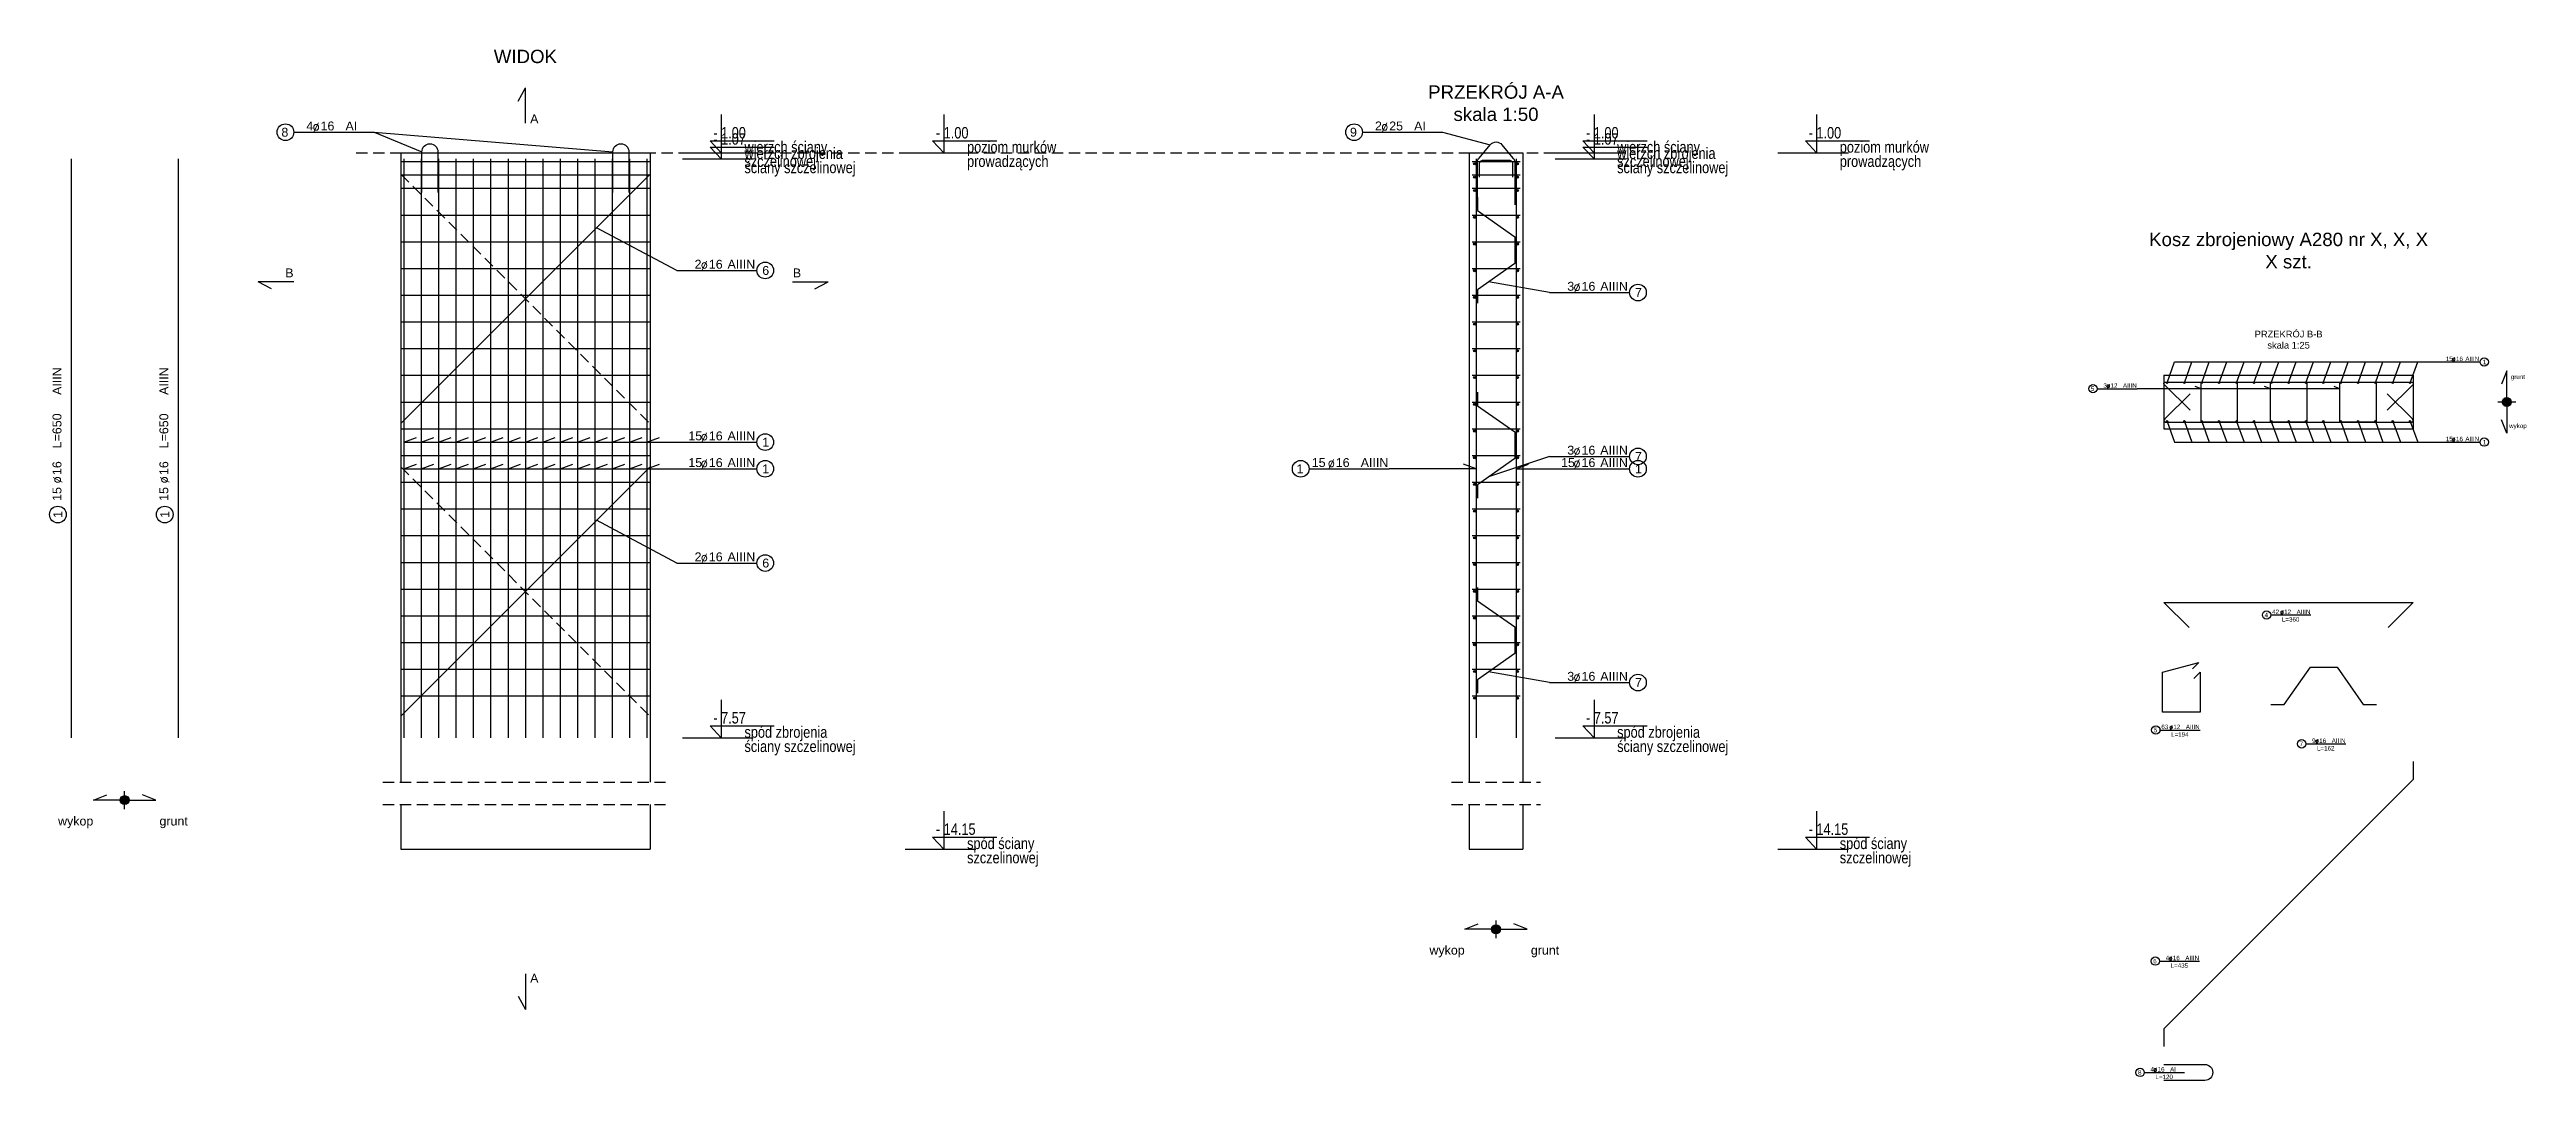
# Model space of a CAD drawing. Extents: x -5033 to 9347, y -16423 to -2430.
# Drawn here: x -1394 to 1387, y -10653 to -9495 of the extents above; entities that cross this region are included whole.
import ezdxf
from ezdxf.enums import TextEntityAlignment as Align

# ---------------------------------------------------------------- set-up
doc = ezdxf.new("R2010")
doc.units = 0
doc.header["$MEASUREMENT"] = 0
doc.linetypes.add('DASHED', pattern=[19.05, 12.7, -6.35])
for name, color, linetype in [('__SOL-KOTY_WYSOKOSCIOWE', 4, 'CONTINUOUS'), ('__SOL-OPISY', 4, 'CONTINUOUS'), ('__SOL-PRZERYWANA', 253, 'DASHED'), ('__SOL-WIDOK', 4, 'CONTINUOUS'), ('__SOL-ZBROJENIE', 3, 'CONTINUOUS')]:
    doc.layers.add(name, color=color, linetype=linetype)
doc.styles.add('ARIAL', font='arial.ttf', dxfattribs={"height": 2.5})
doc.styles.add('SIMPLEX', font='SIMPLEX.SHX', dxfattribs={"width": 0.8})
doc.styles.get("Standard").update_dxf_attribs({"font": 'arial.ttf'})

msp = doc.modelspace()

# ---------------------------------------------------------------- texts
at = {"layer": '__SOL-OPISY', "width": 2500, "attachment_point": 5}
for s, insert, char_height in [('\\P\\PWIDOK\\P', (-860, -9478), 15), ('\\P\\P\\PPRZEKRÓJ A-A\\Pskala 1:50\\P', (230, -9518), 15), ('A\\P', (-850, -9573), 10), ('Kosz zbrojeniowy A280 nr X, X, X\\PX szt.\\P', (1120, -9721), 15), ('B\\P', (-1125, -9746), 10), ('B\\P', (-555, -9746), 10), ('PRZEKRÓJ B-B\\Pskala 1:25\\P', (1120, -9821), 7.5), ('grunt\\P', (1377.5, -9863.5), 5), ('wykop\\P', (1377.5, -9918.5), 5), ('wykop\\P', (-1365, -10363), 10), ('grunt\\P', (-1255, -10363), 10), ('wykop\\P', (175, -10508), 10), ('grunt\\P', (285, -10508), 10), ('A\\P', (-850, -10538), 10)]:
    msp.add_mtext(s, dxfattribs=dict(at, insert=insert, char_height=char_height))

# ---------------------------------------------------------------- blocks, each defined once
blk = doc.blocks.new('OPIS_PRET_BEZ_LINII')
at = {"layer": '__SOL-OPISY'}
blk.add_circle((25.7, 0), 9.36, dxfattribs=at)
at = {"layer": '__SOL-OPISY', "style": 'SIMPLEX', "width": 0.9}
blk.add_text(' %%c ', height=10, dxfattribs=at).set_placement((64.7, -4.8), align=Align.CENTER)
at = {"layer": '__SOL-OPISY', "style": 'ARIAL', "width": 0.8}
blk.add_attdef('NUMER', text='', height=10, dxfattribs=at).set_placement((25.7, 0), align=Align.MIDDLE)
blk.add_attdef('ILOSC', text='', height=10, dxfattribs=at).set_placement((56.9, -5.1), align=Align.RIGHT)
for tag, p in [('SREDNICA', (71, -5.1)), ('DLUGOSC', (95.1, -5.2)), ('STAL', (144.7, -5.2))]:
    blk.add_attdef(tag, p, '', height=10, dxfattribs=at)
blk = doc.blocks.new('OPIS_PRAWY')
at = {"layer": '__SOL-OPISY'}
blk.add_line((0, 0), (90, 0), dxfattribs=at)
blk.add_circle((99.4, 0), 9.36, dxfattribs=at)
at = {"layer": '__SOL-OPISY', "style": 'SIMPLEX', "width": 0.9}
blk.add_text(' %%c ', height=10, dxfattribs=at).set_placement((20.9, 0.5))
at = {"layer": '__SOL-OPISY', "style": 'ARIAL', "width": 0.8}
blk.add_attdef('ILOSC', text='', height=10, dxfattribs=at).set_placement((27.1, 0.1), align=Align.RIGHT)
for tag, p in [('SREDNICA', (35.4, 0.1)), ('STAL', (58.4, 0.5))]:
    blk.add_attdef(tag, p, '', height=10, dxfattribs=at)
for tag, p in [('NUMER', (99.4, 0)), ('DLUGOSC', (52.8, -6.1))]:
    blk.add_attdef(tag, text='', height=10, dxfattribs=at).set_placement(p, align=Align.MIDDLE)
blk = doc.blocks.new('OPIS_LEWY')
at = {"layer": '__SOL-OPISY'}
blk.add_line((-90, 0), (0, 0), dxfattribs=at)
blk.add_circle((-99.4, 0), 9.36, dxfattribs=at)
at = {"layer": '__SOL-OPISY', "style": 'SIMPLEX', "width": 0.9}
blk.add_text(' %%c ', height=10, dxfattribs=at).set_placement((-75, 0.5))
at = {"layer": '__SOL-OPISY', "style": 'ARIAL', "width": 0.8}
for tag, p in [('NUMER', (-99.4, 0)), ('DLUGOSC', (-58.9, -6.6))]:
    blk.add_attdef(tag, text='', height=10, dxfattribs=at).set_placement(p, align=Align.MIDDLE)
blk.add_attdef('ILOSC', text='', height=10, dxfattribs=at).set_placement((-74, 0.1), align=Align.RIGHT)
for tag, p in [('SREDNICA', (-65.8, 0.1)), ('STAL', (-42.7, 0.3))]:
    blk.add_attdef(tag, p, '', height=10, dxfattribs=at)
blk = doc.blocks.new('KOTA')
at = {"layer": '__SOL-KOTY_WYSOKOSCIOWE'}
for p, q in [((0, 33.4), (0, 0)), ((-34, 0), (28, 0)), ((0, 0), (-9.9, 10.4)), ((-9.9, 10.4), (46.5, 10.4))]:
    blk.add_line(p, q, dxfattribs=at)
at = {"layer": '__SOL-KOTY_WYSOKOSCIOWE', "style": 'ARIAL', "width": 0.8}
blk.add_attdef('RZEDNA', (500.5, 15.9), '', height=10.4, dxfattribs=at)

# ---------------------------------------------------------------- hatches: boundary and pattern name
at = {"layer": '__SOL-OPISY'}
for points in [[(1370, -9891, 1), (1360, -9891, 1)], [(-1305, -10338, 1), (-1315, -10338, 1)], [(235, -10483, 1), (225, -10483, 1)]]:
    msp.add_hatch(color=256, dxfattribs=at).paths.add_polyline_path(points)
at = {"layer": '__SOL-ZBROJENIE'}
for points in [[(207.2, -9623.5, 1), (204.8, -9623.5, 1)], [(255.2, -9623.5, 1), (252.8, -9623.5, 1)], [(207.2, -9638.5, 1), (204.8, -9638.5, 1)], [(255.2, -9638.5, 1), (252.8, -9638.5, 1)], [(207.2, -9653.5, 1), (204.8, -9653.5, 1)], [(255.2, -9653.5, 1), (252.8, -9653.5, 1)], [(207.2, -9683.5, 1), (204.8, -9683.5, 1)], [(255.2, -9683.5, 1), (252.8, -9683.5, 1)], [(207.2, -9713.5, 1), (204.8, -9713.5, 1)], [(255.2, -9713.5, 1), (252.8, -9713.5, 1)], [(207.2, -9743.5, 1), (204.8, -9743.5, 1)], [(255.2, -9743.5, 1), (252.8, -9743.5, 1)], [(207.2, -9773.5, 1), (204.8, -9773.5, 1)], [(255.2, -9773.5, 1), (252.8, -9773.5, 1)], [(207.2, -9803.5, 1), (204.8, -9803.5, 1)], [(255.2, -9803.5, 1), (252.8, -9803.5, 1)], [(207.2, -9833.5, 1), (204.8, -9833.5, 1)], [(255.2, -9833.5, 1), (252.8, -9833.5, 1)], [(207.2, -9863.5, 1), (204.8, -9863.5, 1)], [(255.2, -9863.5, 1), (252.8, -9863.5, 1)], [(984.3, -9869.3, 1), (982.7, -9869.3, 1)], [(1003.8, -9869.3, 1), (1002.2, -9869.3, 1)], [(1023.3, -9869.3, 1), (1021.7, -9869.3, 1)], [(1042.8, -9869.3, 1), (1041.2, -9869.3, 1)], [(1062.3, -9869.3, 1), (1060.7, -9869.3, 1)], [(1081.8, -9869.3, 1), (1080.2, -9869.3, 1)], [(1101.3, -9869.3, 1), (1099.7, -9869.3, 1)], [(1120.8, -9869.3, 1), (1119.2, -9869.3, 1)], [(1140.3, -9869.3, 1), (1138.7, -9869.3, 1)], [(1159.8, -9869.3, 1), (1158.2, -9869.3, 1)], [(1179.3, -9869.3, 1), (1177.7, -9869.3, 1)], [(1198.8, -9869.3, 1), (1197.2, -9869.3, 1)], [(1218.3, -9869.3, 1), (1216.7, -9869.3, 1)], [(1237.8, -9869.3, 1), (1236.2, -9869.3, 1)], [(1257.3, -9869.3, 1), (1255.7, -9869.3, 1)], [(207.2, -9893.5, 1), (204.8, -9893.5, 1)], [(255.2, -9893.5, 1), (252.8, -9893.5, 1)], [(207.2, -9923.5, 1), (204.8, -9923.5, 1)], [(255.2, -9923.5, 1), (252.8, -9923.5, 1)], [(984.3, -9912.7, 1), (982.7, -9912.7, 1)], [(1003.8, -9912.7, 1), (1002.2, -9912.7, 1)], [(1023.3, -9912.7, 1), (1021.7, -9912.7, 1)], [(1042.8, -9912.7, 1), (1041.2, -9912.7, 1)], [(1062.3, -9912.7, 1), (1060.7, -9912.7, 1)], [(1081.8, -9912.7, 1), (1080.2, -9912.7, 1)], [(1101.3, -9912.7, 1), (1099.7, -9912.7, 1)], [(1120.8, -9912.7, 1), (1119.2, -9912.7, 1)], [(1140.3, -9912.7, 1), (1138.7, -9912.7, 1)], [(1159.8, -9912.7, 1), (1158.2, -9912.7, 1)], [(1179.3, -9912.7, 1), (1177.7, -9912.7, 1)], [(1198.8, -9912.7, 1), (1197.2, -9912.7, 1)], [(1218.3, -9912.7, 1), (1216.7, -9912.7, 1)], [(1237.8, -9912.7, 1), (1236.2, -9912.7, 1)], [(1257.3, -9912.7, 1), (1255.7, -9912.7, 1)], [(207.2, -9953.5, 1), (204.8, -9953.5, 1)], [(255.2, -9953.5, 1), (252.8, -9953.5, 1)], [(207.2, -9983.5, 1), (204.8, -9983.5, 1)], [(255.2, -9983.5, 1), (252.8, -9983.5, 1)], [(207.2, -10013.5, 1), (204.8, -10013.5, 1)], [(255.2, -10013.5, 1), (252.8, -10013.5, 1)], [(207.2, -10043.5, 1), (204.8, -10043.5, 1)], [(255.2, -10043.5, 1), (252.8, -10043.5, 1)], [(207.2, -10073.5, 1), (204.8, -10073.5, 1)], [(255.2, -10073.5, 1), (252.8, -10073.5, 1)], [(207.2, -10103.5, 1), (204.8, -10103.5, 1)], [(255.2, -10103.5, 1), (252.8, -10103.5, 1)], [(207.2, -10133.5, 1), (204.8, -10133.5, 1)], [(255.2, -10133.5, 1), (252.8, -10133.5, 1)], [(207.2, -10163.5, 1), (204.8, -10163.5, 1)], [(255.2, -10163.5, 1), (252.8, -10163.5, 1)], [(207.2, -10193.5, 1), (204.8, -10193.5, 1)], [(255.2, -10193.5, 1), (252.8, -10193.5, 1)], [(207.2, -10223.5, 1), (204.8, -10223.5, 1)], [(255.2, -10223.5, 1), (252.8, -10223.5, 1)]]:
    msp.add_hatch(color=256, dxfattribs=at).paths.add_polyline_path(points)

# ---------------------------------------------------------------- linework, layer by layer
at = {"layer": '__SOL-OPISY'}
for p, q in [((-868, -9553), (-860, -9538)), ((-860, -9578), (-860, -9538)), ((-1030, -9588), (-976.25, -9610)), ((-1030, -9588), (-761.75, -9610)), ((170, -9588), (223.5, -9602.22)), ((-690, -9743.25), (-780, -9695.25)), ((-1120, -9756), (-1160, -9756)), ((-1145, -9764), (-1160, -9756)), ((-560, -9756), (-520, -9756)), ((-535, -9764), (-520, -9756)), ((290, -9768.03), (221.52, -9756.14)), ((983.5, -9869.3), (991.98, -9846)), ((991.98, -9846), (1290, -9846)), ((1003, -9869.3), (1011.48, -9846)), ((1022.5, -9869.3), (1030.98, -9846)), ((1042, -9869.3), (1050.48, -9846)), ((1061.5, -9869.3), (1069.98, -9846)), ((1081, -9869.3), (1089.48, -9846)), ((1100.5, -9869.3), (1108.98, -9846)), ((1120, -9869.3), (1128.48, -9846)), ((1139.5, -9869.3), (1147.98, -9846)), ((1159, -9869.3), (1167.48, -9846)), ((1178.5, -9869.3), (1186.98, -9846)), ((1198, -9869.3), (1206.48, -9846)), ((1217.5, -9869.3), (1225.98, -9846)), ((1237, -9869.3), (1245.48, -9846)), ((1256.5, -9869.3), (1264.98, -9846)), ((1021.7, -9876), (1015.12, -9873.61)), ((1099.7, -9876), (1093.12, -9873.61)), ((1177.7, -9876), (1171.12, -9873.61)), ((1365, -9856), (1359, -9871)), ((1365, -9891), (1365, -9856)), ((1177.7, -9876), (950, -9876)), ((1375, -9891), (1355, -9891)), ((1365, -9891), (1365, -9926)), ((983.5, -9912.7), (991.98, -9936)), ((1003, -9912.7), (1011.48, -9936)), ((1022.5, -9912.7), (1030.98, -9936)), ((1042, -9912.7), (1050.48, -9936)), ((1061.5, -9912.7), (1069.98, -9936)), ((1081, -9912.7), (1089.48, -9936)), ((1100.5, -9912.7), (1108.98, -9936)), ((1120, -9912.7), (1128.48, -9936)), ((1139.5, -9912.7), (1147.98, -9936)), ((1159, -9912.7), (1167.48, -9936)), ((1178.5, -9912.7), (1186.98, -9936)), ((1198, -9912.7), (1206.48, -9936)), ((1217.5, -9912.7), (1225.98, -9936)), ((1237, -9912.7), (1245.48, -9936)), ((1256.5, -9912.7), (1264.98, -9936)), ((1365, -9926), (1359, -9911)), ((-996.5, -9936), (-982.4, -9930.87)), ((-996.5, -9936), (-690, -9936)), ((-977, -9936), (-962.9, -9930.87)), ((-957.5, -9936), (-943.4, -9930.87)), ((-938, -9936), (-923.9, -9930.87)), ((-918.5, -9936), (-904.4, -9930.87)), ((-899, -9936), (-884.9, -9930.87)), ((-879.5, -9936), (-865.4, -9930.87)), ((-860, -9936), (-845.9, -9930.87)), ((-840.5, -9936), (-826.4, -9930.87)), ((-821, -9936), (-806.9, -9930.87)), ((-801.5, -9936), (-787.4, -9930.87)), ((-782, -9936), (-767.9, -9930.87)), ((-762.5, -9936), (-748.4, -9930.87)), ((-743, -9936), (-728.9, -9930.87)), ((-723.5, -9936), (-709.4, -9930.87)), ((290, -9952.03), (221.52, -9975.14)), ((991.98, -9936), (1290, -9936)), ((-996.5, -9966), (-982.4, -9960.87)), ((-996.5, -9966), (-690, -9966)), ((-977, -9966), (-962.9, -9960.87)), ((-957.5, -9966), (-943.4, -9960.87)), ((-938, -9966), (-923.9, -9960.87)), ((-918.5, -9966), (-904.4, -9960.87)), ((-899, -9966), (-884.9, -9960.87)), ((-879.5, -9966), (-865.4, -9960.87)), ((-860, -9966), (-845.9, -9960.87)), ((-840.5, -9966), (-826.4, -9960.87)), ((-821, -9966), (-806.9, -9960.87)), ((-801.5, -9966), (-787.4, -9960.87)), ((-782, -9966), (-767.9, -9960.87)), ((-762.5, -9966), (-748.4, -9960.87)), ((-743, -9966), (-728.9, -9960.87)), ((-723.5, -9966), (-709.4, -9960.87)), ((207.5, -9966), (110, -9966)), ((207.5, -9966), (193.41, -9960.87)), ((252.5, -9966), (266.6, -9960.87)), ((252.5, -9966), (290, -9966)), ((-690, -10071.8), (-780, -10023.8)), ((290, -10206), (221.52, -10194.1)), ((-1345, -10338), (-1330, -10332)), ((-1310, -10338), (-1345, -10338)), ((-1310, -10348), (-1310, -10328)), ((-1310, -10338), (-1275, -10338)), ((-1275, -10338), (-1290, -10332)), ((195, -10483), (210, -10477)), ((230, -10483), (195, -10483)), ((230, -10493), (230, -10473)), ((230, -10483), (265, -10483)), ((265, -10483), (250, -10477)), ((-860, -10533), (-860, -10573)), ((-868, -10558), (-860, -10573))]:
    msp.add_line(p, q, dxfattribs=at)
for centre in [(1365, -9891), (-1310, -10338), (230, -10483)]:
    msp.add_circle(centre, 5, dxfattribs=at)
at = {"layer": '__SOL-PRZERYWANA'}
for p, q in [((-1050, -9611), (310, -9611)), ((-1020, -10318), (-700, -10318)), ((180, -10318), (280, -10318)), ((-1020, -10343), (-700, -10343)), ((180, -10343), (280, -10343))]:
    msp.add_line(p, q, dxfattribs=at)
for points in [[(-1000, -9615.25), (-1000, -9635.25), (-720, -9915.25), (-720, -9935.25)], [(-1000, -9943.75), (-1000, -9963.75), (-720, -10243.8), (-720, -10263.8)]]:
    msp.add_lwpolyline(points, dxfattribs=at)
at = {"layer": '__SOL-WIDOK'}
for p, q in [((-1000, -9611), (-1000, -10318)), ((-1000, -9611), (-720, -9611)), ((-720, -9611), (-720, -10318)), ((200, -9611), (200, -10318)), ((200, -9611), (260, -9611)), ((260, -9611), (260, -10318)), ((980, -9861), (980, -9921)), ((980, -9861), (1260, -9861)), ((1260, -9861), (1260, -9921)), ((980, -9921), (1260, -9921)), ((-1000, -10343), (-1000, -10393)), ((-720, -10343), (-720, -10393)), ((200, -10343), (200, -10393)), ((260, -10343), (260, -10393)), ((-1000, -10393), (-720, -10393)), ((200, -10393), (260, -10393))]:
    msp.add_line(p, q, dxfattribs=at)
at = {"layer": '__SOL-ZBROJENIE'}
for p, q in [((-1370, -9618), (-1370, -10268)), ((-1250, -9618), (-1250, -10268)), ((-1000, -9621), (-720, -9621)), ((-996.5, -9618), (-996.5, -10268)), ((-977, -9618), (-977, -10268)), ((-957.5, -9618), (-957.5, -10268)), ((-938, -9618), (-938, -10268)), ((-918.5, -9618), (-918.5, -10268)), ((-899, -9618), (-899, -10268)), ((-879.5, -9618), (-879.5, -10268)), ((-860, -9618), (-860, -10268)), ((-840.5, -9618), (-840.5, -10268)), ((-821, -9618), (-821, -10268)), ((-801.5, -9618), (-801.5, -10268)), ((-782, -9618), (-782, -10268)), ((-762.5, -9618), (-762.5, -10268)), ((-743, -9618), (-743, -10268)), ((-723.5, -9618), (-723.5, -10268)), ((203, -9621), (257, -9621)), ((207.5, -9618), (207.5, -10268)), ((252.5, -9618), (252.5, -10268)), ((-1000, -9636), (-720, -9636)), ((-1000, -9651), (-720, -9651)), ((203, -9636), (257, -9636)), ((203, -9651), (257, -9651)), ((-1000, -9681), (-720, -9681)), ((203, -9681), (257, -9681)), ((-1000, -9711), (-720, -9711)), ((203, -9711), (257, -9711)), ((-1000, -9741), (-720, -9741)), ((203, -9741), (257, -9741)), ((-1000, -9771), (-720, -9771)), ((203, -9771), (257, -9771)), ((-1000, -9801), (-720, -9801)), ((203, -9801), (257, -9801)), ((-1000, -9831), (-720, -9831)), ((203, -9831), (257, -9831)), ((-1000, -9861), (-720, -9861)), ((203, -9861), (257, -9861)), ((-1000, -9891), (-720, -9891)), ((203, -9891), (257, -9891)), ((-1000, -9921), (-720, -9921)), ((203, -9921), (257, -9921)), ((-1000, -9951), (-720, -9951)), ((203, -9951), (257, -9951)), ((-1000, -9981), (-720, -9981)), ((203, -9981), (257, -9981)), ((-1000, -10011), (-720, -10011)), ((203, -10011), (257, -10011)), ((-1000, -10041), (-720, -10041)), ((203, -10041), (257, -10041)), ((-1000, -10071), (-720, -10071)), ((203, -10071), (257, -10071)), ((-1000, -10101), (-720, -10101)), ((203, -10101), (257, -10101)), ((-1000, -10131), (-720, -10131)), ((203, -10131), (257, -10131)), ((-1000, -10161), (-720, -10161)), ((203, -10161), (257, -10161)), ((-1000, -10191), (-720, -10191)), ((203, -10191), (257, -10191)), ((-1000, -10221), (-720, -10221)), ((203, -10221), (257, -10221))]:
    msp.add_line(p, q, dxfattribs=at)
for points in [[(-720, -9615.25), (-720, -9635.25), (-1000, -9915.25), (-1000, -9935.25)], [(209, -9661.09), (209, -9676.09), (251, -9705.5), (251, -9735.5), (209, -9764.91), (209, -9779.91)], [(209, -9880.09), (209, -9895.09), (251, -9924.5), (251, -9954.5), (209, -9983.91), (209, -9998.91)], [(-720, -9943.75), (-720, -9963.75), (-1000, -10243.8), (-1000, -10263.8)], [(209, -10099.1), (209, -10114.1), (251, -10143.5), (251, -10173.5), (209, -10202.9), (209, -10217.9)], [(1008.28, -10144.3), (980, -10116), (1260, -10116), (1231.72, -10144.3)], [(1013.53, -10201.4), (1020.6, -10194.3), (1020.6, -10239.3), (978.4, -10239.3), (978.4, -10194.3), (1019.16, -10183.4), (1012.09, -10190.4)], [(1100, -10230.8), (1115, -10230.8), (1144.41, -10188.8), (1174.41, -10188.8), (1203.82, -10230.8), (1218.82, -10230.8)], [(1260, -10294.8), (1260, -10314.8), (980, -10594.8), (980, -10614.8)]]:
    msp.add_lwpolyline(points, dxfattribs=at)
for points in [[(-976.25, -9655.86), (-976.25, -9610, -1), (-958.25, -9610), (-958.25, -9655.86)], [(-761.75, -9655.86), (-761.75, -9610, -1), (-743.75, -9610), (-743.75, -9655.86)], [(209, -9669.5), (209, -9621, -0.22), (211, -9617.12), (223.5, -9602.22, -0.5), (236.5, -9602.22), (249, -9617.12, -0.22), (251, -9621), (251, -9669.5)], [(211.5, -9638.5), (211.5, -9623.5, -0.48), (215.5, -9619.5), (244.5, -9619.5, -0.48), (248.5, -9623.5), (248.5, -9638.5)], [(1009.28, -9900.28), (981, -9872, -0.7), (981.5, -9868.5), (1258.5, -9868.5, -0.7), (1259, -9872), (1230.72, -9900.28)], [(1009.28, -9900.28), (981, -9872, -0.7), (981.5, -9868.5), (1258.5, -9868.5, -0.7), (1259, -9872), (1230.72, -9900.28)], [(1009.28, -9881.72), (981, -9910, 0.7), (981.5, -9913.5), (1258.5, -9913.5, 0.7), (1259, -9910), (1230.72, -9881.72)], [(1009.28, -9881.72), (981, -9910, 0.7), (981.5, -9913.5), (1258.5, -9913.5, 0.7), (1259, -9910), (1230.72, -9881.72)], [(980, -10634.8), (1025.86, -10634.8, -1), (1025.86, -10652.8), (980, -10652.8)]]:
    msp.add_lwpolyline(points, format="xyb", dxfattribs=at)
for points in [[(1022.2, -9868.5), (1061.8, -9868.5, -0.414214), (1062.3, -9869), (1062.3, -9913, -0.414214), (1061.8, -9913.5), (1022.2, -9913.5, -0.414214), (1021.7, -9913), (1021.7, -9869, -0.414214)], [(1100.2, -9868.5), (1139.8, -9868.5, -0.414214), (1140.3, -9869), (1140.3, -9913, -0.414214), (1139.8, -9913.5), (1100.2, -9913.5, -0.414214), (1099.7, -9913), (1099.7, -9869, -0.414214)], [(1178.2, -9868.5), (1217.8, -9868.5, -0.414214), (1218.3, -9869), (1218.3, -9913, -0.414214), (1217.8, -9913.5), (1178.2, -9913.5, -0.414214), (1177.7, -9913), (1177.7, -9869, -0.414214)]]:
    msp.add_lwpolyline(points, format="xyb", close=True, dxfattribs=at)
for centre, radius in [((206, -9623.5), 1.2), ((254, -9623.5), 1.2), ((206, -9638.5), 1.2), ((254, -9638.5), 1.2), ((206, -9653.5), 1.2), ((254, -9653.5), 1.2), ((206, -9683.5), 1.2), ((254, -9683.5), 1.2), ((206, -9713.5), 1.2), ((254, -9713.5), 1.2), ((206, -9743.5), 1.2), ((254, -9743.5), 1.2), ((206, -9773.5), 1.2), ((254, -9773.5), 1.2), ((206, -9803.5), 1.2), ((254, -9803.5), 1.2), ((206, -9833.5), 1.2), ((254, -9833.5), 1.2), ((206, -9863.5), 1.2), ((254, -9863.5), 1.2), ((983.5, -9869.3), 0.8), ((1003, -9869.3), 0.8), ((1022.5, -9869.3), 0.8), ((1042, -9869.3), 0.8), ((1061.5, -9869.3), 0.8), ((1081, -9869.3), 0.8), ((1100.5, -9869.3), 0.8), ((1120, -9869.3), 0.8), ((1139.5, -9869.3), 0.8), ((1159, -9869.3), 0.8), ((1178.5, -9869.3), 0.8), ((1198, -9869.3), 0.8), ((1217.5, -9869.3), 0.8), ((1237, -9869.3), 0.8), ((1256.5, -9869.3), 0.8), ((206, -9893.5), 1.2), ((254, -9893.5), 1.2), ((206, -9923.5), 1.2), ((254, -9923.5), 1.2), ((983.5, -9912.7), 0.8), ((1003, -9912.7), 0.8), ((1022.5, -9912.7), 0.8), ((1042, -9912.7), 0.8), ((1061.5, -9912.7), 0.8), ((1081, -9912.7), 0.8), ((1100.5, -9912.7), 0.8), ((1120, -9912.7), 0.8), ((1139.5, -9912.7), 0.8), ((1159, -9912.7), 0.8), ((1178.5, -9912.7), 0.8), ((1198, -9912.7), 0.8), ((1217.5, -9912.7), 0.8), ((1237, -9912.7), 0.8), ((1256.5, -9912.7), 0.8), ((206, -9953.5), 1.2), ((254, -9953.5), 1.2), ((206, -9983.5), 1.2), ((254, -9983.5), 1.2), ((206, -10013.5), 1.2), ((254, -10013.5), 1.2), ((206, -10043.5), 1.2), ((254, -10043.5), 1.2), ((206, -10073.5), 1.2), ((254, -10073.5), 1.2), ((206, -10103.5), 1.2), ((254, -10103.5), 1.2), ((206, -10133.5), 1.2), ((254, -10133.5), 1.2), ((206, -10163.5), 1.2), ((254, -10163.5), 1.2), ((206, -10193.5), 1.2), ((254, -10193.5), 1.2), ((206, -10223.5), 1.2), ((254, -10223.5), 1.2)]:
    msp.add_circle(centre, radius, dxfattribs=at)

# ---------------------------------------------------------------- block references
at = {"layer": '__SOL-KOTY_WYSOKOSCIOWE'}
ref = msp.add_blockref('KOTA', (-640, -9611), dxfattribs=dict(at, xscale=1.28, yscale=1.28, zscale=1.28))
ref.add_attrib('RZEDNA', '- 1.00', (-649, -9595), dxfattribs={"height": 12.8, "style": 'ARIAL', "width": 0.8})
ref.add_attrib('OPIS1', 'wierzch ściany', (-614, -9611), dxfattribs={"height": 12.8, "style": 'ARIAL', "width": 0.8})
ref.add_attrib('OPIS2', 'szczelinowej', (-614, -9627), dxfattribs={"height": 12.8, "style": 'ARIAL', "width": 0.8})
ref = msp.add_blockref('KOTA', (-640, -9618), dxfattribs=dict(at, xscale=1.28, yscale=1.28, zscale=1.28))
ref.add_attrib('RZEDNA', '- 1.07', (-649, -9602), dxfattribs={"height": 12.8, "style": 'ARIAL', "width": 0.8})
ref.add_attrib('OPIS1', 'wierzch zbrojenia', (-614, -9618), dxfattribs={"height": 12.8, "style": 'ARIAL', "width": 0.8})
ref.add_attrib('OPIS2', 'ściany szczelinowej', (-614, -9634), dxfattribs={"height": 12.8, "style": 'ARIAL', "width": 0.8})
ref = msp.add_blockref('KOTA', (-390, -9611), dxfattribs=dict(at, xscale=1.28, yscale=1.28, zscale=1.28))
ref.add_attrib('RZEDNA', '- 1.00', (-399, -9595), dxfattribs={"height": 12.8, "style": 'ARIAL', "width": 0.8})
ref.add_attrib('OPIS1', 'poziom murków', (-364, -9611), dxfattribs={"height": 12.8, "style": 'ARIAL', "width": 0.8})
ref.add_attrib('OPIS2', 'prowadzących', (-364, -9627), dxfattribs={"height": 12.8, "style": 'ARIAL', "width": 0.8})
ref = msp.add_blockref('KOTA', (340, -9611), dxfattribs=dict(at, xscale=1.28, yscale=1.28, zscale=1.28))
ref.add_attrib('RZEDNA', '- 1.00', (331, -9595), dxfattribs={"height": 12.8, "style": 'ARIAL', "width": 0.8})
ref.add_attrib('OPIS1', 'wierzch ściany', (366, -9611), dxfattribs={"height": 12.8, "style": 'ARIAL', "width": 0.8})
ref.add_attrib('OPIS2', 'szczelinowej', (366, -9627), dxfattribs={"height": 12.8, "style": 'ARIAL', "width": 0.8})
ref = msp.add_blockref('KOTA', (340, -9618), dxfattribs=dict(at, xscale=1.28, yscale=1.28, zscale=1.28))
ref.add_attrib('RZEDNA', '- 1.07', (331, -9602), dxfattribs={"height": 12.8, "style": 'ARIAL', "width": 0.8})
ref.add_attrib('OPIS1', 'wierzch zbrojenia', (366, -9618), dxfattribs={"height": 12.8, "style": 'ARIAL', "width": 0.8})
ref.add_attrib('OPIS2', 'ściany szczelinowej', (366, -9634), dxfattribs={"height": 12.8, "style": 'ARIAL', "width": 0.8})
ref = msp.add_blockref('KOTA', (590, -9611), dxfattribs=dict(at, xscale=1.28, yscale=1.28, zscale=1.28))
ref.add_attrib('RZEDNA', '- 1.00', (581, -9595), dxfattribs={"height": 12.8, "style": 'ARIAL', "width": 0.8})
ref.add_attrib('OPIS1', 'poziom murków', (616, -9611), dxfattribs={"height": 12.8, "style": 'ARIAL', "width": 0.8})
ref.add_attrib('OPIS2', 'prowadzących', (616, -9627), dxfattribs={"height": 12.8, "style": 'ARIAL', "width": 0.8})
ref = msp.add_blockref('KOTA', (-640, -10268), dxfattribs=dict(at, xscale=1.28, yscale=1.28, zscale=1.28))
ref.add_attrib('RZEDNA', '- 7.57', (-649, -10252), dxfattribs={"height": 12.8, "style": 'ARIAL', "width": 0.8})
ref.add_attrib('OPIS1', 'spód zbrojenia', (-614, -10268), dxfattribs={"height": 12.8, "style": 'ARIAL', "width": 0.8})
ref.add_attrib('OPIS2', 'ściany szczelinowej', (-614, -10284), dxfattribs={"height": 12.8, "style": 'ARIAL', "width": 0.8})
ref = msp.add_blockref('KOTA', (340, -10268), dxfattribs=dict(at, xscale=1.28, yscale=1.28, zscale=1.28))
ref.add_attrib('RZEDNA', '- 7.57', (331, -10252), dxfattribs={"height": 12.8, "style": 'ARIAL', "width": 0.8})
ref.add_attrib('OPIS1', 'spód zbrojenia', (366, -10268), dxfattribs={"height": 12.8, "style": 'ARIAL', "width": 0.8})
ref.add_attrib('OPIS2', 'ściany szczelinowej', (366, -10284), dxfattribs={"height": 12.8, "style": 'ARIAL', "width": 0.8})
ref = msp.add_blockref('KOTA', (-390, -10393), dxfattribs=dict(at, xscale=1.28, yscale=1.28, zscale=1.28))
ref.add_attrib('RZEDNA', '- 14.15', (-399, -10377), dxfattribs={"height": 12.8, "style": 'ARIAL', "width": 0.8})
ref.add_attrib('OPIS1', 'spód ściany', (-364, -10393), dxfattribs={"height": 12.8, "style": 'ARIAL', "width": 0.8})
ref.add_attrib('OPIS2', 'szczelinowej', (-364, -10409), dxfattribs={"height": 12.8, "style": 'ARIAL', "width": 0.8})
ref = msp.add_blockref('KOTA', (590, -10393), dxfattribs=dict(at, xscale=1.28, yscale=1.28, zscale=1.28))
ref.add_attrib('RZEDNA', '- 14.15', (581, -10377), dxfattribs={"height": 12.8, "style": 'ARIAL', "width": 0.8})
ref.add_attrib('OPIS1', 'spód ściany', (616, -10393), dxfattribs={"height": 12.8, "style": 'ARIAL', "width": 0.8})
ref.add_attrib('OPIS2', 'szczelinowej', (616, -10409), dxfattribs={"height": 12.8, "style": 'ARIAL', "width": 0.8})
at = {"layer": '__SOL-OPISY'}
ref = msp.add_blockref('OPIS_LEWY', (-1030, -9588), dxfattribs=at)
ref.add_attrib('ILOSC', '4', (-1106, -9586), dxfattribs={"height": 10, "style": 'ARIAL'})
ref.add_attrib('SREDNICA', '16', (-1090, -9586), dxfattribs={"height": 10, "style": 'ARIAL'})
ref.add_attrib('STAL', 'AI', (-1062, -9586), dxfattribs={"height": 10, "style": 'ARIAL'})
ref.add_attrib('NUMER', '8', (-1134, -9593), dxfattribs={"height": 10, "style": 'ARIAL'})
ref = msp.add_blockref('OPIS_LEWY', (170, -9588), dxfattribs=at)
ref.add_attrib('ILOSC', '2', (94, -9586), dxfattribs={"height": 10, "style": 'ARIAL'})
ref.add_attrib('SREDNICA', '25', (110, -9586), dxfattribs={"height": 10, "style": 'ARIAL'})
ref.add_attrib('STAL', 'AI', (138, -9586), dxfattribs={"height": 10, "style": 'ARIAL'})
ref.add_attrib('NUMER', '9', (66, -9593), dxfattribs={"height": 10, "style": 'ARIAL'})
ref = msp.add_blockref('OPIS_PRAWY', (-690, -9743.25), dxfattribs=at)
ref.add_attrib('ILOSC', '2', (-670, -9741.25), dxfattribs={"height": 10, "style": 'ARIAL'})
ref.add_attrib('SREDNICA', '16', (-654, -9741.25), dxfattribs={"height": 10, "style": 'ARIAL'})
ref.add_attrib('STAL', 'AIIIN', (-633, -9741.25), dxfattribs={"height": 10, "style": 'ARIAL'})
ref.add_attrib('NUMER', '6', (-594, -9748.25), dxfattribs={"height": 10, "style": 'ARIAL'})
ref = msp.add_blockref('OPIS_PRAWY', (290, -9768.03), dxfattribs=at)
ref.add_attrib('ILOSC', '3', (310, -9766.03), dxfattribs={"height": 10, "style": 'ARIAL'})
ref.add_attrib('SREDNICA', '16', (326, -9766.03), dxfattribs={"height": 10, "style": 'ARIAL'})
ref.add_attrib('STAL', 'AIIIN', (347, -9766.03), dxfattribs={"height": 10, "style": 'ARIAL'})
ref.add_attrib('NUMER', '7', (386, -9773.03), dxfattribs={"height": 10, "style": 'ARIAL'})
ref = msp.add_blockref('OPIS_PRAWY', (1290, -9846), dxfattribs=dict(at, xscale=0.5, yscale=0.5, zscale=0.5))
ref.add_attrib('ILOSC', '15', (1296.5, -9845), dxfattribs={"height": 5, "style": 'ARIAL'})
ref.add_attrib('SREDNICA', '16', (1308, -9845), dxfattribs={"height": 5, "style": 'ARIAL'})
ref.add_attrib('STAL', 'AIIIN', (1318.5, -9845), dxfattribs={"height": 5, "style": 'ARIAL'})
ref.add_attrib('NUMER', '1', (1338, -9848.5), dxfattribs={"height": 5, "style": 'ARIAL'})
ref = msp.add_blockref('OPIS_PRET_BEZ_LINII', (-1385, -10043), dxfattribs=dict(at, rotation=90))
ref.add_attrib('NUMER', '1', (-1380, -10021), dxfattribs={"height": 10, "rotation": 90, "style": 'ARIAL'})
ref.add_attrib('ILOSC', '15', (-1381, -10002), dxfattribs={"height": 10, "rotation": 90, "style": 'ARIAL'})
ref.add_attrib('SREDNICA', '16', (-1381, -9973), dxfattribs={"height": 10, "rotation": 90, "style": 'ARIAL'})
ref.add_attrib('DLUGOSC', 'L=650', (-1381, -9943), dxfattribs={"height": 10, "rotation": 90, "style": 'ARIAL'})
ref.add_attrib('STAL', 'AIIIN', (-1381, -9883), dxfattribs={"height": 10, "rotation": 90, "style": 'ARIAL'})
ref = msp.add_blockref('OPIS_PRET_BEZ_LINII', (-1265, -10043), dxfattribs=dict(at, rotation=90))
ref.add_attrib('NUMER', '1', (-1260, -10021), dxfattribs={"height": 10, "rotation": 90, "style": 'ARIAL'})
ref.add_attrib('ILOSC', '15', (-1261, -10002), dxfattribs={"height": 10, "rotation": 90, "style": 'ARIAL'})
ref.add_attrib('SREDNICA', '16', (-1261, -9973), dxfattribs={"height": 10, "rotation": 90, "style": 'ARIAL'})
ref.add_attrib('DLUGOSC', 'L=650', (-1261, -9943), dxfattribs={"height": 10, "rotation": 90, "style": 'ARIAL'})
ref.add_attrib('STAL', 'AIIIN', (-1261, -9883), dxfattribs={"height": 10, "rotation": 90, "style": 'ARIAL'})
ref = msp.add_blockref('OPIS_LEWY', (950, -9876), dxfattribs=dict(at, xscale=0.5, yscale=0.5, zscale=0.5))
ref.add_attrib('ILOSC', '3', (912, -9875), dxfattribs={"height": 5, "style": 'ARIAL'})
ref.add_attrib('SREDNICA', '12', (920, -9875), dxfattribs={"height": 5, "style": 'ARIAL'})
ref.add_attrib('STAL', 'AIIIN', (934, -9875), dxfattribs={"height": 5, "style": 'ARIAL'})
ref.add_attrib('NUMER', '5', (898, -9878.5), dxfattribs={"height": 5, "style": 'ARIAL'})
ref = msp.add_blockref('OPIS_PRAWY', (-690, -9936), dxfattribs=at)
ref.add_attrib('ILOSC', '15', (-677, -9934), dxfattribs={"height": 10, "style": 'ARIAL'})
ref.add_attrib('SREDNICA', '16', (-654, -9934), dxfattribs={"height": 10, "style": 'ARIAL'})
ref.add_attrib('STAL', 'AIIIN', (-633, -9934), dxfattribs={"height": 10, "style": 'ARIAL'})
ref.add_attrib('NUMER', '1', (-594, -9941), dxfattribs={"height": 10, "style": 'ARIAL'})
ref = msp.add_blockref('OPIS_PRAWY', (-690, -9966), dxfattribs=at)
ref.add_attrib('ILOSC', '15', (-677, -9964), dxfattribs={"height": 10, "style": 'ARIAL'})
ref.add_attrib('SREDNICA', '16', (-654, -9964), dxfattribs={"height": 10, "style": 'ARIAL'})
ref.add_attrib('STAL', 'AIIIN', (-633, -9964), dxfattribs={"height": 10, "style": 'ARIAL'})
ref.add_attrib('NUMER', '1', (-594, -9971), dxfattribs={"height": 10, "style": 'ARIAL'})
ref = msp.add_blockref('OPIS_LEWY', (110, -9966), dxfattribs=at)
ref.add_attrib('ILOSC', '15', (23, -9964), dxfattribs={"height": 10, "style": 'ARIAL'})
ref.add_attrib('SREDNICA', '16', (50, -9964), dxfattribs={"height": 10, "style": 'ARIAL'})
ref.add_attrib('STAL', 'AIIIN', (78, -9964), dxfattribs={"height": 10, "style": 'ARIAL'})
ref.add_attrib('NUMER', '1', (6, -9971), dxfattribs={"height": 10, "style": 'ARIAL'})
ref = msp.add_blockref('OPIS_PRAWY', (290, -9952.03), dxfattribs=at)
ref.add_attrib('ILOSC', '3', (310, -9950.03), dxfattribs={"height": 10, "style": 'ARIAL'})
ref.add_attrib('SREDNICA', '16', (326, -9950.03), dxfattribs={"height": 10, "style": 'ARIAL'})
ref.add_attrib('STAL', 'AIIIN', (347, -9950.03), dxfattribs={"height": 10, "style": 'ARIAL'})
ref.add_attrib('NUMER', '7', (386, -9957.03), dxfattribs={"height": 10, "style": 'ARIAL'})
ref = msp.add_blockref('OPIS_PRAWY', (290, -9966), dxfattribs=at)
ref.add_attrib('ILOSC', '15', (303, -9964), dxfattribs={"height": 10, "style": 'ARIAL'})
ref.add_attrib('SREDNICA', '16', (326, -9964), dxfattribs={"height": 10, "style": 'ARIAL'})
ref.add_attrib('STAL', 'AIIIN', (347, -9964), dxfattribs={"height": 10, "style": 'ARIAL'})
ref.add_attrib('NUMER', '1', (386, -9971), dxfattribs={"height": 10, "style": 'ARIAL'})
ref = msp.add_blockref('OPIS_PRAWY', (1290, -9936), dxfattribs=dict(at, xscale=0.5, yscale=0.5, zscale=0.5))
ref.add_attrib('ILOSC', '15', (1296.5, -9935), dxfattribs={"height": 5, "style": 'ARIAL'})
ref.add_attrib('SREDNICA', '16', (1308, -9935), dxfattribs={"height": 5, "style": 'ARIAL'})
ref.add_attrib('STAL', 'AIIIN', (1318.5, -9935), dxfattribs={"height": 5, "style": 'ARIAL'})
ref.add_attrib('NUMER', '1', (1338, -9938.5), dxfattribs={"height": 5, "style": 'ARIAL'})
ref = msp.add_blockref('OPIS_PRAWY', (-690, -10071.8), dxfattribs=at)
ref.add_attrib('ILOSC', '2', (-670, -10069.8), dxfattribs={"height": 10, "style": 'ARIAL'})
ref.add_attrib('SREDNICA', '16', (-654, -10069.8), dxfattribs={"height": 10, "style": 'ARIAL'})
ref.add_attrib('STAL', 'AIIIN', (-633, -10069.8), dxfattribs={"height": 10, "style": 'ARIAL'})
ref.add_attrib('NUMER', '6', (-594, -10076.8), dxfattribs={"height": 10, "style": 'ARIAL'})
ref = msp.add_blockref('OPIS_LEWY', (1145, -10130.1), dxfattribs=dict(at, xscale=0.5, yscale=0.5, zscale=0.5))
ref.add_attrib('ILOSC', '42', (1101.5, -10129.1), dxfattribs={"height": 5, "style": 'ARIAL'})
ref.add_attrib('SREDNICA', '12', (1115, -10129.1), dxfattribs={"height": 5, "style": 'ARIAL'})
ref.add_attrib('DLUGOSC', 'L=360', (1112.5, -10137.6), dxfattribs={"height": 5, "style": 'ARIAL'})
ref.add_attrib('STAL', 'AIIIN', (1129, -10129.1), dxfattribs={"height": 5, "style": 'ARIAL'})
ref.add_attrib('NUMER', '4', (1093, -10132.6), dxfattribs={"height": 5, "style": 'ARIAL'})
ref = msp.add_blockref('OPIS_PRAWY', (290, -10206), dxfattribs=at)
ref.add_attrib('ILOSC', '3', (310, -10204), dxfattribs={"height": 10, "style": 'ARIAL'})
ref.add_attrib('SREDNICA', '16', (326, -10204), dxfattribs={"height": 10, "style": 'ARIAL'})
ref.add_attrib('STAL', 'AIIIN', (347, -10204), dxfattribs={"height": 10, "style": 'ARIAL'})
ref.add_attrib('NUMER', '7', (386, -10211), dxfattribs={"height": 10, "style": 'ARIAL'})
ref = msp.add_blockref('OPIS_LEWY', (1020.6, -10259.3), dxfattribs=dict(at, xscale=0.5, yscale=0.5, zscale=0.5))
ref.add_attrib('ILOSC', '63', (977.1, -10258.3), dxfattribs={"height": 5, "style": 'ARIAL'})
ref.add_attrib('SREDNICA', '12', (990.6, -10258.3), dxfattribs={"height": 5, "style": 'ARIAL'})
ref.add_attrib('DLUGOSC', 'L=194', (988.1, -10266.8), dxfattribs={"height": 5, "style": 'ARIAL'})
ref.add_attrib('STAL', 'AIIIN', (1004.6, -10258.3), dxfattribs={"height": 5, "style": 'ARIAL'})
ref.add_attrib('NUMER', '5', (968.6, -10261.8), dxfattribs={"height": 5, "style": 'ARIAL'})
ref = msp.add_blockref('OPIS_LEWY', (1184.41, -10274.8), dxfattribs=dict(at, xscale=0.5, yscale=0.5, zscale=0.5))
ref.add_attrib('ILOSC', '9', (1146.41, -10273.8), dxfattribs={"height": 5, "style": 'ARIAL'})
ref.add_attrib('SREDNICA', '16', (1154.41, -10273.8), dxfattribs={"height": 5, "style": 'ARIAL'})
ref.add_attrib('DLUGOSC', 'L=162', (1151.91, -10282.3), dxfattribs={"height": 5, "style": 'ARIAL'})
ref.add_attrib('STAL', 'AIIIN', (1168.41, -10273.8), dxfattribs={"height": 5, "style": 'ARIAL'})
ref.add_attrib('NUMER', '7', (1132.41, -10277.3), dxfattribs={"height": 5, "style": 'ARIAL'})
ref = msp.add_blockref('OPIS_LEWY', (1020, -10518.8), dxfattribs=dict(at, xscale=0.5, yscale=0.5, zscale=0.5))
ref.add_attrib('ILOSC', '4', (982, -10517.8), dxfattribs={"height": 5, "style": 'ARIAL'})
ref.add_attrib('SREDNICA', '16', (990, -10517.8), dxfattribs={"height": 5, "style": 'ARIAL'})
ref.add_attrib('DLUGOSC', 'L=435', (987.5, -10526.3), dxfattribs={"height": 5, "style": 'ARIAL'})
ref.add_attrib('STAL', 'AIIIN', (1004, -10517.8), dxfattribs={"height": 5, "style": 'ARIAL'})
ref.add_attrib('NUMER', '6', (968, -10521.3), dxfattribs={"height": 5, "style": 'ARIAL'})
ref = msp.add_blockref('OPIS_LEWY', (1002.93, -10643.8), dxfattribs=dict(at, xscale=0.5, yscale=0.5, zscale=0.5))
ref.add_attrib('ILOSC', '4', (964.93, -10642.8), dxfattribs={"height": 5, "style": 'ARIAL'})
ref.add_attrib('SREDNICA', '16', (972.93, -10642.8), dxfattribs={"height": 5, "style": 'ARIAL'})
ref.add_attrib('DLUGOSC', 'L=120', (970.43, -10651.3), dxfattribs={"height": 5, "style": 'ARIAL'})
ref.add_attrib('STAL', 'AI', (986.93, -10642.8), dxfattribs={"height": 5, "style": 'ARIAL'})
ref.add_attrib('NUMER', '8', (950.93, -10646.3), dxfattribs={"height": 5, "style": 'ARIAL'})

msp.set_redraw_order([(e.dxf.handle, doc.entitydb.next_handle()) for e in msp.query("TEXT MTEXT ATTDEF DIMENSION ARC_DIMENSION")])  # texts and dimensions are drawn at this point

doc.saveas('drawing.dxf')
